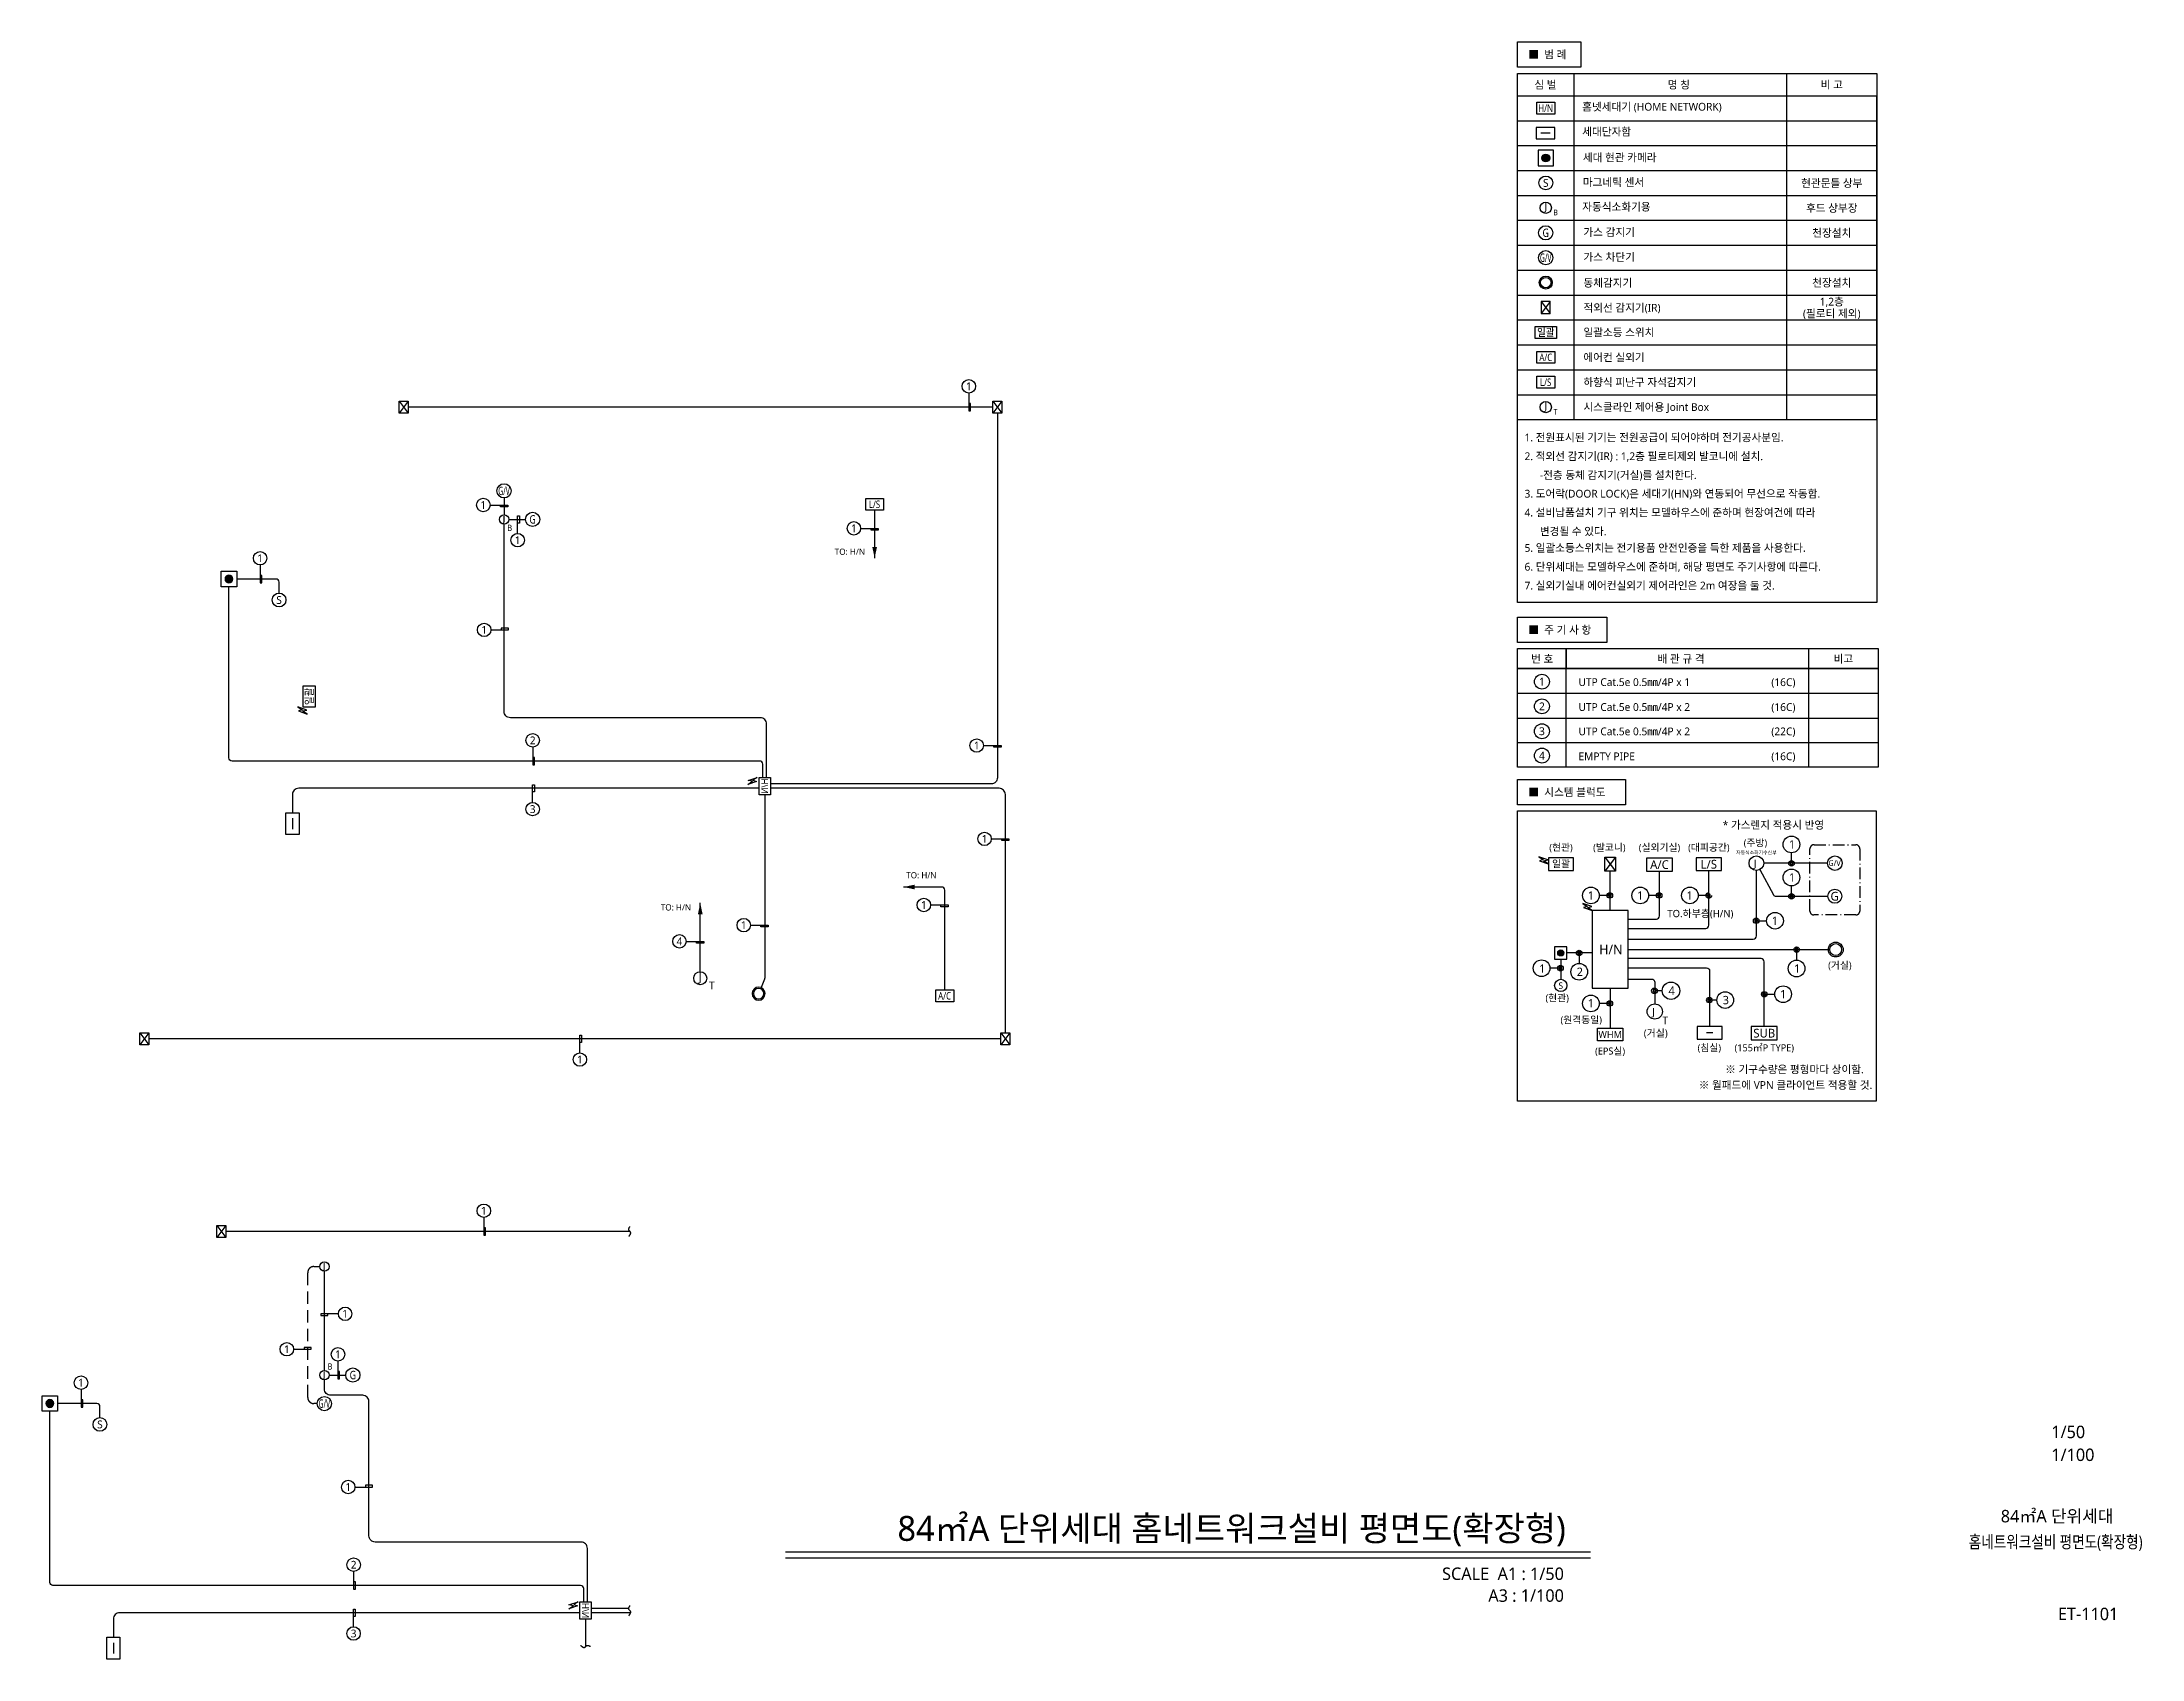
# Model space of a CAD drawing. Header units: millimetres. Extents: x 8480 to 294185, y -114350 to -87474.
# Drawn here: x 8480 to 42185, y -114243 to -88283 of the extents above; entities that cross this region are included whole.
import ezdxf
from ezdxf.enums import TextEntityAlignment as Align

# ---------------------------------------------------------------- set-up
doc = ezdxf.new("R2010")
doc.units = ezdxf.units.MM
doc.header["$LTSCALE"] = 50
doc.linetypes.add('DD6', pattern=[6, 3.75, -1, 0.25, -1])
doc.linetypes.add('H', pattern=[6, 4, -2])
for name, color, linetype in [('e-con', 1, 'Continuous'), ('E-SYM', 2, 'Continuous'), ('E-TEXT', 7, 'Continuous'), ('e-wire', 4, 'Continuous'), ('e-wire3s', 4, 'H'), ('E_SYM', 2, 'Continuous'), ('EZ-HN-TEXT', 2, 'Continuous'), ('HN', 1, 'Continuous'), ('J', 3, 'Continuous'), ('NOTE', 7, 'Continuous'), ('R', 6, 'Continuous'), ('SYM', 3, 'Continuous'), ('TEX', 3, 'Continuous'), ('TEXT', 2, 'Continuous'), ('title', 2, 'Continuous'), ('전열-E-SYM', 2, 'Continuous'), ('지시선', 1, 'Continuous'), ('천정', 4, 'Continuous'), ('통신단자함', 2, 'Continuous')]:
    doc.layers.add(name, color=color, linetype=linetype)
doc.styles.add('mg', font='malgun.ttf')

msp = doc.modelspace()

# ---------------------------------------------------------------- texts
at = {"layer": 'E-TEXT', "style": 'mg'}
msp.add_text('T', height=125, dxfattribs=at).set_placement((19185, -103492))
at = {"layer": 'TEX', "style": 'mg'}
for s, p in [('1', (23356, -93810)), ('1', (15563, -95716)), ('1', (21511, -96091)), ('1', (16114, -96280)), ('1', (11981, -96571)), ('1', (15577, -97721)), ('2', (16356, -99494)), ('1', (23482, -99578, 2)), ('3', (16355, -100598)), ('1', (23608, -101076, 0)), ('1', (22633, -102137, 0)), ('1', (19743, -102461)), ('4', (18711, -102721)), ('1', (17113, -104619)), ('1', (15571, -107046)), ('1', (13345, -108701)), ('1', (12410, -109270)), ('1', (13230, -109351)), ('1', (9106, -109807)), ('1', (13395, -111482)), ('2', (13482, -112729)), ('3', (13481, -113833))]:
    msp.add_text(s, height=125, dxfattribs=at).set_placement(p, align=Align.MIDDLE)
at = {"layer": 'TEX', "color": 3, "style": 'mg', "width": 0.9}
for p in [(15987, -96083), (13102, -109547)]:
    msp.add_text('B', height=100, dxfattribs=at).set_placement(p, align=Align.MIDDLE)
at = {"layer": 'TEXT', "linetype": 'Continuous', "style": 'mg'}
for p in [(21447, -96466), (22594, -101660, 0), (18655, -102176)]:
    msp.add_text('TO: H/N', height=100, dxfattribs=at).set_placement(p, align=Align.MIDDLE)
at = {"layer": 'TEXT', "color": 2, "style": 'mg'}
msp.add_text('84㎡A 단위세대 홈네트워크설비 평면도(확장형)', height=400, dxfattribs=at).set_placement((32937, -112346), align=Align.RIGHT)
for s, p in [('SCALE  A1 : 1/50', (32907, -112874)), ('A3 : 1/100', (32907, -113224))]:
    msp.add_text(s, height=200, dxfattribs=at).set_placement(p, align=Align.MIDDLE_RIGHT)
at = {"layer": 'title', "color": 2, "style": 'mg'}
for s, p in [('1/50', (40729, -110597)), ('1/100', (40729, -110964))]:
    msp.add_text(s, height=200, dxfattribs=at).set_placement(p, align=Align.MIDDLE_LEFT)
msp.add_text('84㎡A 단위세대 ', height=200, dxfattribs=at).set_placement((40857, -111949), align=Align.MIDDLE_CENTER)
at = {"layer": 'title', "color": 2, "style": 'mg', "width": 0.8}
msp.add_text('홈네트워크설비 평면도(확장형)', height=200, dxfattribs=at).set_placement((40799, -112362), align=Align.MIDDLE_CENTER)
at = {"layer": 'title', "style": 'mg'}
msp.add_text('ET-1101', height=200, dxfattribs=at).set_placement((41321, -113519), align=Align.MIDDLE_CENTER)

# ---------------------------------------------------------------- blocks, each defined once
blk = doc.blocks.new('A$C49EC5F35')
at = {"layer": 'SYM', "color": 1, "elevation": 0}
blk.add_lwpolyline([(144, 192), (0, 192), (0, 0), (144, 0)], close=True, dxfattribs=at)
at = {"layer": 'SYM', "color": 1}
for points in [[(0, 192), (144, 0)], [(144, 192), (0, 0)]]:
    blk.add_lwpolyline(points, dxfattribs=at)
blk = doc.blocks.new('A$Cccbf2acf')
at = {"layer": 'SYM', "color": 4, "ltscale": 3}
blk.add_blockref('A$C49EC5F35', (-144, -192), dxfattribs=at)
blk = doc.blocks.new('100-57')
at = {"layer": 'E-SYM', "linetype": 'Continuous'}
blk.add_line((-125, 150), (125, 150), dxfattribs=at)
at = {"layer": 'E-SYM'}
blk.add_lwpolyline([(-250, 0), (250, 0), (250, 300), (-250, 300)], close=True, dxfattribs=at)
blk = doc.blocks.new('홈넷세대기 블럭')
at = {"layer": 'E-SYM'}
blk.add_lwpolyline([(80518, 189974), (80868, 189974), (80868, 190201), (80518, 190201)], close=True, dxfattribs=at)
at = {"layer": 'E-SYM', "color": 1, "style": 'mg', "width": 0.9}
blk.add_text('H/N', height=140, dxfattribs=at).set_placement((80693, 190088), align=Align.MIDDLE_CENTER)
blk = doc.blocks.new('100-89')
at = {"layer": 'E-SYM', "linetype": 'Continuous'}
blk.add_circle((0, 0), 150, dxfattribs=at)
at = {"layer": 'e-con', "linetype": 'Continuous', "style": 'mg'}
blk.add_text('J', height=200, dxfattribs=at).set_placement((0, 0), align=Align.MIDDLE)
blk = doc.blocks.new('EFCL')
at = {"layer": 'SYM'}
h = blk.add_hatch(color=6, dxfattribs=at)
edge = h.paths.add_edge_path()
edge.add_arc((0, 0), 150, 0, 360)
at = {"layer": 'SYM', "color": 6}
blk.add_lwpolyline([(-300, -300), (300, -300), (300, 300), (-300, 300)], close=True, dxfattribs=at)
blk.add_circle((0, 0), 150, dxfattribs=at)
blk.add_circle((0, 0), 150, dxfattribs=at)
blk = doc.blocks.new('A$C6a344dfd')
at = {"layer": 'SYM', "color": 3}
blk.add_circle((0, 111), 111, dxfattribs=at)
at = {"layer": 'SYM', "color": 3, "style": 'mg'}
blk.add_text('S', height=125, dxfattribs=at).set_placement((0, 111), align=Align.MIDDLE)
blk = doc.blocks.new('A$C6D592EF3')
at = {"layer": 'SYM', "color": 2}
for radius in [105, 84]:
    blk.add_circle((133, 160, 0), radius, dxfattribs=at)
blk = doc.blocks.new('A$C4bec3cc4')
at = {"layer": 'SYM', "color": 4, "ltscale": 3}
blk.add_blockref('A$C6D592EF3', (-238, -160, 0), dxfattribs=at)
blk = doc.blocks.new('에어컨 실외기')
at = {"layer": 'SYM', "color": 2, "elevation": 0}
blk.add_lwpolyline([(-332052, 105245), (-331764, 105245), (-331764, 105055), (-332052, 105055)], close=True, dxfattribs=at)
at = {"layer": 'SYM', "color": 1, "style": 'mg', "width": 0.8}
blk.add_text('A/C', height=120.2, dxfattribs=at).set_placement((-331910, 105150), align=Align.MIDDLE_CENTER)
blk = doc.blocks.new('가스 차단기')
at = {"layer": 'SYM', "color": 2}
blk.add_circle((-336271, 111509, 0), 114, dxfattribs=at)
at = {"layer": 'TEX', "color": 1, "style": 'mg', "width": 0.5}
blk.add_text('G/V', height=135, dxfattribs=at).set_placement((-336271, 111509, 0), align=Align.MIDDLE)
blk = doc.blocks.new('가스 감지기')
at = {"layer": 'SYM', "color": 2}
blk.add_circle((-336271, 111089, 0), 114, dxfattribs=at)
at = {"layer": 'TEX', "color": 1, "style": 'mg', "width": 0.8}
blk.add_text('G', height=135, dxfattribs=at).set_placement((-336271, 111089, 0), align=Align.MIDDLE)
blk = doc.blocks.new('50J')
at = {"layer": 'J'}
blk.add_circle((0, 75), 75, dxfattribs=at)
at = {"layer": 'J', "style": 'mg', "width": 1.5}
blk.add_text('J', height=97.5, dxfattribs=at).set_placement((-2, 32), align=Align.CENTER)
blk = doc.blocks.new('50AR')
at = {"layer": '천정', "linetype": 'Continuous'}
blk.add_lwpolyline([(0, 0, 75, 0, 0), (180, 0, 0, 0, 0)], format="xyseb", dxfattribs=at)
blk = doc.blocks.new('A$C5b1b9f38')
at = {"layer": '천정', "linetype": 'Continuous', "xscale": -1}
blk.add_blockref('50AR', (180, 0), dxfattribs=at)
blk = doc.blocks.new('하향식 피난구 자석감지기')
at = {"layer": 'SYM', "color": 2, "elevation": 0}
blk.add_lwpolyline([(-331372, 105245), (-331084, 105245), (-331084, 105055), (-331372, 105055)], close=True, dxfattribs=at)
at = {"layer": 'SYM', "color": 1, "style": 'mg', "width": 0.8}
blk.add_text('L/S', height=120.2, dxfattribs=at).set_placement((-331230, 105150), align=Align.MIDDLE_CENTER)
blk = doc.blocks.new('F19')
at = {"layer": 'E_SYM', "elevation": 0}
blk.add_lwpolyline([(-2.14, 1.19), (2.14, 1.19), (2.14, -1.19), (-2.14, -1.19)], close=True, dxfattribs=at)
at = {"layer": 'TEX', "color": 1, "style": 'mg', "width": 0.9}
blk.add_text('일괄', height=1.5, dxfattribs=at).set_placement((0, 0), align=Align.MIDDLE_CENTER)
blk = doc.blocks.new('HN')
at = {"layer": 'E_SYM'}
blk.add_lwpolyline([(52707, -39358), (52996, -39358), (52996, -39549), (52707, -39549)], close=True, dxfattribs=at)
at = {"layer": 'TEXT', "color": 1, "style": 'mg', "width": 0.8}
blk.add_text('H/N', height=120.2, dxfattribs=at).set_placement((52850, -39454, 0), align=Align.MIDDLE_CENTER)
blk = doc.blocks.new('NOTE-1')
at = {"layer": 'NOTE', "color": 1}
for p, q in [((409294, -123120), (409294, -117561)), ((409294, -117561), (415065, -117561)), ((410205, -123120), (410205, -117561)), ((413615, -117561), (413615, -123120)), ((415065, -117561), (415065, -123120)), ((409294, -117921), (415065, -117921)), ((415065, -123120), (415065, -117921)), ((409294, -118321), (415065, -118321)), ((409294, -118720), (415065, -118720)), ((409294, -119120), (415065, -119120)), ((409294, -119520), (415065, -119520)), ((409294, -119920), (415065, -119920)), ((409294, -120320), (415065, -120320)), ((409294, -120720), (415065, -120720)), ((409294, -121120), (415065, -121120)), ((409294, -121520), (415065, -121520)), ((409294, -121920), (415065, -121920)), ((409294, -121920), (415065, -121920)), ((409294, -122320), (415065, -122320)), ((409294, -122720), (415065, -122720)), ((410075, -126797), (410075, -127117)), ((410075, -127117), (410075, -126797)), ((413967, -126797), (413967, -127117)), ((409294, -127117), (415085, -127117)), ((409294, -128699), (409294, -127117)), ((410075, -128699), (410075, -127117)), ((413967, -127117), (413967, -128699)), ((415085, -127117), (415085, -128699)), ((415085, -127517), (409294, -127517)), ((415085, -127917), (409294, -127917)), ((415085, -128308), (409294, -128308)), ((415085, -128699), (409294, -128699))]:
    blk.add_line(p, q, dxfattribs=at)
for points in [[(409294, -117057), (410311, -117057), (410311, -117461), (409294, -117461)], [(409294, -123120), (415065, -123120), (415065, -126054), (409294, -126054)], [(409294, -126294), (410731, -126294), (410731, -126697), (409294, -126697)], [(409294, -126797), (415085, -126797), (415085, -127117), (409294, -127117)]]:
    blk.add_lwpolyline(points, close=True, dxfattribs=at)
for centre in [(409688, -127327), (409688, -127723), (409688, -128123), (409688, -128514)]:
    blk.add_circle(centre, 120, dxfattribs=at)
at = {"layer": 'SYM', "color": 2, "linetype": 'Continuous', "xscale": 0.5992808219178083, "yscale": 0.5992808219178083, "zscale": 0.5992808219178083, "rotation": 180}
blk.add_blockref('100-57', (409744, -118431), dxfattribs=at)
at = {"layer": 'SYM', "color": 2, "xscale": 0.4166697985492647, "yscale": 0.4166697985492647, "zscale": 0.4166697985492647, "rotation": 270}
blk.add_blockref('EFCL', (409750, -118920), dxfattribs=at)
at = {"layer": 'SYM', "color": 3}
for name, p in [('A$C6a344dfd', (409750, -119431)), ('가스 감지기', (746020, -231210, 0)), ('가스 차단기', (746020, -232030, 0))]:
    blk.add_blockref(name, p, dxfattribs=at)
at = {"layer": 'SYM', "color": 2}
for name, p, xscale, yscale, zscale in [('100-89', (409750, -119720), 0.6, 0.6, 0.6), ('F19', (409750, -121720), 80.1068090787717, 80.1068090787717, 80.1068090787717), ('100-89', (409750, -122920), 0.6, 0.6, 0.6)]:
    blk.add_blockref(name, p, dxfattribs=dict(at, xscale=xscale, yscale=yscale, zscale=zscale))
at = {"layer": 'SYM', "color": 4}
for name, p in [('A$C4bec3cc4', (409855, -120920)), ('A$Cccbf2acf', (409822, -121224)), ('에어컨 실외기', (741660, -227270))]:
    blk.add_blockref(name, p, dxfattribs=at)
at = {"layer": 'SYM', "color": 4, "transparency": 33554687}
blk.add_blockref('하향식 피난구 자석감지기', (740978, -227670, 0), dxfattribs=at)
at = {"layer": '전열-E-SYM'}
blk.add_blockref('HN', (356898, -78667), dxfattribs=at)
at = {"layer": 'TEX', "style": 'mg'}
for s, p in [('■  범 례', (409470, -117259)), ('■  주 기 사 항', (409470, -126496))]:
    blk.add_text(s, height=125, dxfattribs=at).set_placement(p, align=Align.MIDDLE_LEFT)
for s, height, p in [('심 벌', 125, (409744, -117741)), ('명 칭', 125, (411885, -117741)), ('비 고', 125, (414340, -117741)), ('현관문틀 상부', 125, (414340, -119320)), ('후드 상부장', 125, (414340, -119720)), ('B', 90, (409906, -119794)), ('천장설치', 125, (414340, -120120)), ('천장설치', 125, (414340, -120920)), ('(필로티 제외)', 125, (414340, -121421)), ('1,2층', 125, (414340, -121228)), ('T', 90, (409906, -122994)), ('배 관 규 격', 125, (411921, -126957)), ('비고', 125, (414526, -126957)), ('1', 125, (409688, -127327)), ('2', 125, (409688, -127723)), ('3', 125, (409688, -128123)), ('4', 125, (409688, -128514))]:
    blk.add_text(s, height=height, dxfattribs=at).set_placement(p, align=Align.MIDDLE)
for s, p in [('홈넷세대기 (HOME NETWORK)', (410335, -118160)), ('세대단자함', (410335, -118560)), ('세대 현관 카메라', (410345, -118974)), ('마그네틱 센서', (410345, -119372)), ('자동식소화기용', (410335, -119766)), ('가스 감지기 ', (410354, -120173)), ('가스 차단기', (410354, -120573)), ('동체감지기', (410354, -120987)), ('적외선 감지기(IR)', (410354, -121387)), ('일괄소등 스위치', (410354, -121781)), ('에어컨 실외기', (410354, -122183)), ('하향식 피난구 자석감지기', (410354, -122583)), ('시스클라인 제어용 Joint Box', (410354, -122981)), ('1. 전원표시된 기기는 전원공급이 되어야하며 전기공사분임.', (409409, -123469)), ('2. 적외선 감지기(IR) : 1,2층 필로티제외 발코니에 설치.', (409409, -123771)), ('-전층 동체 감지기(거실)를 설치한다.', (409655, -124073)), ('3. 도어락(DOOR LOCK)은 세대기(HN)와 연동되어 무선으로 작동함.', (409409, -124372)), ('4. 설비납품설치 기구 위치는 모델하우스에 준하며 현장여건에 따라', (409409, -124674)), ('변경될 수 있다.', (409655, -124976)), ('5. 일괄소등스위치는 전기용품 안전인증을 득한 제품을 사용한다.', (409409, -125242)), ('7. 실외기실내 에어컨실외기 제어라인은 2m 여장을 둘 것.', (409409, -125847)), ('6. 단위세대는 모델하우스에 준하며, 해당 평면도 주기사항에 따른다.', (409409, -125545)), ('번 호', (409515, -127025)), ('UTP Cat.5e 0.5㎜/4P x 1', (410275, -127397)), ('(16C) ', (413370, -127398)), ('UTP Cat.5e 0.5㎜/4P x 2', (410275, -127797)), ('(16C) ', (413370, -127798)), ('UTP Cat.5e 0.5㎜/4P x 2', (410275, -128188)), ('(22C) ', (413370, -128188)), ('EMPTY PIPE', (410275, -128588)), ('(16C) ', (413370, -128588))]:
    blk.add_text(s, height=125, dxfattribs=at).set_placement(p)
blk = doc.blocks.new('NOTE-2')
at = {"layer": 'SYM'}
h = blk.add_hatch(color=6, dxfattribs=at)
edge = h.paths.add_edge_path()
edge.add_arc((409991, -131383), 49.6, 0, 360)
at = {"color": 1}
for p, q in [((413693, -129945), (413693, -129776)), ((413693, -130476), (413693, -130307)), ((410778, -130461), (410609, -130461)), ((411570, -130461), (411401, -130461)), ((413126, -130867), (413294, -130867)), ((410286, -131385), (410286, -131553)), ((413776, -131332), (413776, -131500)), ((409986, -131629), (409818, -131629)), ((411620, -131991), (411494, -131991)), ((413256, -132047), (413425, -132047)), ((410778, -132195), (410609, -132195)), ((412496, -132141), (412375, -132141))]:
    blk.add_line(p, q, dxfattribs=at)
at = {"color": 1, "transparency": 33554687}
blk.add_line((412367, -130460), (412198, -130460), dxfattribs=at)
blk.add_circle((412367, -130460), 44.3, dxfattribs=at)
at = {"color": 1}
for centre, radius, start, end in [((413693, -129945), 22.1, 0, 180), ((413693, -129945), 22.1, 180, 0), ((410778, -130461), 22.1, 90, 270), ((410778, -130461), 22.1, 270, 90), ((411570, -130461), 22.1, 90, 270), ((411570, -130461), 22.1, 270, 90), ((413693, -130476), 22.1, 0, 180), ((413693, -130476), 22.1, 180, 0), ((413126, -130867), 22.1, 90, 270), ((413126, -130867), 22.1, 270, 90), ((410286, -131385), 22.1, 0, 180), ((410286, -131385), 22.1, 180, 0), ((413776, -131332), 22.1, 0, 180), ((413776, -131332), 22.1, 180, 0), ((409986, -131629), 22.1, 90, 270), ((409986, -131629), 22.1, 270, 90), ((411494, -131991), 23.1, 90, 270), ((411494, -131991), 23.1, 270, 90), ((412375, -132141), 22.1, 90, 270), ((412375, -132141), 22.1, 270, 90), ((413256, -132047), 22.1, 90, 270), ((413256, -132047), 22.1, 270, 90), ((410778, -132195), 22.1, 90, 270), ((410778, -132195), 22.1, 270, 90)]:
    blk.add_arc(centre, radius, start, end, dxfattribs=at)
at = {"color": 1, "transparency": 33554687}
for start, end in [(90, 270), (270, 90)]:
    blk.add_arc((412367, -130460), 22.1, start, end, dxfattribs=at)
at = {"layer": 'e-wire'}
blk.add_lwpolyline([(413256, -132567), (413256, -131526, 0.414214), (413206, -131476), (411073, -131476)], format="xyb", dxfattribs=at)
at = {"layer": 'EZ-HN-TEXT', "color": 1}
for points in [[(409649, -129905), (409787, -129954), (409714, -129903), (409784, -129890), (409639, -129839), (409708, -129886)], [(410354, -130654), (410493, -130703), (410419, -130653), (410489, -130640), (410344, -130589), (410413, -130636)]]:
    blk.add_lwpolyline(points, close=True, dxfattribs=at)
at = {"layer": 'HN', "color": 1}
for centre, radius in [((413693, -129642), 134), ((413693, -130173), 134), ((413693, -129945), 44.3), ((410475, -130461), 134), ((410778, -130461), 44.3), ((411267, -130461), 134), ((411570, -130461), 44.3), ((412064, -130460), 134), ((413693, -130476), 44.3), ((413429, -130867), 134), ((413126, -130867), 44.3), ((410286, -131385), 44.3), ((413776, -131332), 44.3), ((409683, -131629), 134), ((409986, -131629), 44.3), ((410286, -131687), 134), ((413776, -131634), 134), ((410475, -132195), 134), ((411494, -131991), 46.1), ((411760, -131991), 140), ((412375, -132141), 44.3), ((412630, -132141), 134), ((413256, -132047), 44.3), ((413559, -132047), 134), ((410778, -132195), 44.3)]:
    blk.add_circle(centre, radius, dxfattribs=at)
at = {"layer": 'NOTE', "color": 1}
for points in [[(409294, -128601), (411031, -128601), (411031, -129005), (409294, -129005)], [(409294, -129105), (415050, -129105), (415050, -133765), (409294, -133765)]]:
    blk.add_lwpolyline(points, close=True, dxfattribs=at)
at = {"layer": 'NOTE'}
blk.add_lwpolyline([(414226, -129319, 0, 0, 0), (414390, -129319, 0, 0, 0), (414390, -129503, 57.5, 0, 0), (414390, -129647, 0, 0, 0)], format="xyseb", dxfattribs=at)
at = {"layer": 'NOTE', "linetype": 'DD6'}
blk.add_lwpolyline([(414056, -129647), (414724, -129647, -0.414214), (414791, -129714), (414791, -130711, -0.414214), (414728, -130773), (414051, -130773, -0.414214), (413989, -130711), (413989, -129714, -0.414214)], format="xyb", close=True, dxfattribs=at)
at = {"layer": 'SYM', "color": 2}
for p, q in [((410196, -129859), (409793, -129859)), ((409793, -129859), (409793, -130061)), ((409793, -130061), (410196, -130061)), ((410196, -130061), (410196, -129859)), ((411785, -129861), (411365, -129861)), ((411365, -129861), (411365, -130071)), ((411365, -130071), (411785, -130071)), ((411785, -130071), (411785, -129861)), ((412568, -129859), (412165, -129859)), ((412165, -129859), (412165, -130061)), ((412165, -130061), (412568, -130061)), ((412568, -130061), (412568, -129859)), ((411073, -130703), (410493, -130703)), ((410493, -130703), (410493, -131950)), ((411073, -131950), (411073, -130703)), ((410493, -131950), (411073, -131950)), ((410581, -132794), (410581, -132593)), ((410581, -132593), (410984, -132593)), ((410984, -132794), (410581, -132794)), ((410984, -132593), (410984, -132794)), ((412429, -132668), (412328, -132668)), ((413466, -132567), (413046, -132567)), ((413046, -132567), (413046, -132777)), ((413046, -132777), (413466, -132777)), ((413466, -132777), (413466, -132567))]:
    blk.add_line(p, q, dxfattribs=at)
at = {"layer": 'SYM', "color": 1}
for p, q in [((410699, -129848), (410867, -129848)), ((410699, -130071), (410699, -129848)), ((410867, -129848), (410699, -130071)), ((410699, -129848), (410867, -130071)), ((410867, -130071), (410699, -130071)), ((410867, -129848), (410867, -130071))]:
    blk.add_line(p, q, dxfattribs=at)
at = {"layer": 'SYM', "color": 6}
for p, q in [((410090, -131284), (409892, -131284)), ((409892, -131284), (409892, -131482)), ((410090, -131482), (410090, -131284)), ((409892, -131482), (410090, -131482))]:
    blk.add_line(p, q, dxfattribs=at)
at = {"layer": 'SYM', "color": 2}
blk.add_lwpolyline([(412580, -132769), (412580, -132567), (412177, -132567), (412177, -132769)], close=True, dxfattribs=at)
at = {"layer": 'SYM', "color": 3}
for centre, radius in [((413130, -129943), 117), ((409991, -131906), 99.1), ((411499, -132325), 122)]:
    blk.add_circle(centre, radius, dxfattribs=at)
at = {"layer": 'SYM', "color": 2}
for centre, radius in [((414390, -129943), 117), ((414390, -130474), 112), ((414404, -131330), 119), ((414404, -131330), 94.8)]:
    blk.add_circle(centre, radius, dxfattribs=at)
at = {"layer": 'SYM', "color": 6}
blk.add_circle((409991, -131383), 49.6, dxfattribs=at)
blk.add_circle((409991, -131383), 49.6, dxfattribs=at)
at = {"layer": '천정'}
for p, q in [((414273, -129943), (413248, -129943)), ((410493, -131383), (410090, -131383)), ((409991, -131482), (409991, -131807)), ((410783, -131950), (410783, -132593))]:
    blk.add_line(p, q, dxfattribs=at)
for points in [[(410783, -130703), (410783, -130071)], [(411073, -131330), (414285, -131330)]]:
    blk.add_lwpolyline(points, dxfattribs=at)
for points in [[(411073, -131162), (413080, -131162, 0.414214), (413130, -131112), (413130, -130061)], [(411073, -130840), (411525, -130840, 0.414214), (411575, -130790), (411575, -130071)], [(413186, -130046), (413403, -130449, 0.275723), (413446, -130474), (414278, -130474)], [(411073, -131623), (412331, -131623, -0.414214), (412379, -131671), (412379, -132567)], [(411073, -131804), (411449, -131804, -0.414214), (411499, -131854), (411499, -132203)]]:
    blk.add_lwpolyline(points, format="xyb", dxfattribs=at)
at = {"layer": '천정', "transparency": 33554687}
blk.add_lwpolyline([(411073, -130991), (412317, -130991, 0.414214), (412367, -130941), (412367, -130061)], format="xyb", dxfattribs=at)
at = {"layer": 'SYM', "color": 3, "style": 'mg'}
for s, height, p in [('J', 117, (413091, -130004)), ('S', 104, (409953, -131961)), ('J', 122, (411458, -132388))]:
    blk.add_text(s, height=height, dxfattribs=at).set_placement(p)
at = {"layer": 'TEX', "style": 'mg'}
blk.add_text('■  시스템 블럭도', height=125, dxfattribs=at).set_placement((409470, -128803), align=Align.MIDDLE_LEFT)
blk.add_text('* 가스렌지 적용시 반영', height=125, dxfattribs=at).set_placement((414218, -129392), align=Align.RIGHT)
for s, height, p in [('(현관)', 112, (409994, -129746)), ('(발코니)', 112, (410770, -129746)), ('(실외기실)', 112, (411575, -129746)), ('(거실)', 112, (414470, -131638)), ('(현관)', 112, (409933, -132163)), ('(거실)', 116.7, (411515, -132729)), ('(EPS실)', 112, (410782, -133015)), ('(침실)', 112, (412375, -132962)), ('(155㎡P TYPE)', 112, (413257, -132963))]:
    blk.add_text(s, height=height, dxfattribs=at).set_placement(p, align=Align.CENTER)
at = {"layer": 'TEX', "transparency": 33554687, "style": 'mg'}
for s, height, p in [('(대피공간)', 112, (412367, -129746)), ('TO.하부층(H/N)', 116.67, (412231, -130810))]:
    blk.add_text(s, height=height, dxfattribs=at).set_placement(p, align=Align.CENTER)
at = {"layer": 'TEX', "style": 'mg'}
for s, height, p in [('자동식소화기수신부', 56, (413130, -129772)), ('(주방)', 112, (413115, -129616))]:
    blk.add_text(s, height=height, dxfattribs=at).set_placement(p, align=Align.MIDDLE_CENTER)
for s, height, p in [('1', 134, (413703, -129642)), ('1', 134, (410475, -130461)), ('1', 134, (411267, -130461)), ('1', 134, (413703, -130173)), ('1', 134, (413429, -130867)), ('1', 134, (409693, -131636)), ('2', 134, (410296, -131687)), ('1', 134, (413785, -131634)), ('4', 140, (411770, -131991)), ('3', 134, (412640, -132141)), ('1', 134, (413559, -132047)), ('(원격동일)', 112, (410319, -132461)), ('1', 134, (410475, -132192))]:
    blk.add_text(s, height=height, dxfattribs=at).set_placement(p, align=Align.MIDDLE)
at = {"layer": 'TEX', "color": 1, "style": 'mg'}
for s, height, p in [('일괄', 112, (409995, -129952)), ('A/C', 140, (411575, -129966)), ('L/S', 140, (412367, -129960)), ('H/N', 153.2, (410795, -131328)), ('SUB', 140, (413256, -132672))]:
    blk.add_text(s, height=height, dxfattribs=at).set_placement(p, align=Align.MIDDLE_CENTER)
blk.add_text('G/V', height=89.6, dxfattribs=at).set_placement((414385, -129986), align=Align.CENTER)
at = {"layer": 'TEX', "transparency": 33554687, "style": 'mg'}
blk.add_text('1', height=134, dxfattribs=at).set_placement((412059, -130461), align=Align.MIDDLE)
at = {"layer": 'TEX', "color": 1, "style": 'mg'}
for s, height, p in [('G', 140, (414385, -130474)), ('WHM', 112, (410783, -132694))]:
    blk.add_text(s, height=height, dxfattribs=at).set_placement(p, align=Align.MIDDLE)
blk.add_text('T', height=122, dxfattribs=at).set_placement((411623, -132528))
at = {"layer": 'TEX', "color": 2, "style": 'mg'}
blk.add_text('※ 월패드에 VPN 클라이언트 적용할 것.', height=125, dxfattribs=at).set_placement((414990, -133567), align=Align.RIGHT)
blk.add_text('※ 기구수량은 평형마다 상이함.', height=125, dxfattribs=at).set_placement((413741, -133254), align=Align.MIDDLE_CENTER)

# ---------------------------------------------------------------- linework, layer by layer
at = {"layer": 'e-wire'}
for p, q in [((21844, -95799), (21844, -96570)), ((13012, -109609), (13012, -108017))]:
    msp.add_line(p, q, dxfattribs=at)
for points in [[(23743, -94144), (14355, -94144)], [(15897, -95603), (15897, -95872)], [(15972, -95947), (16240, -95947)], [(19045, -103208), (19045, -102105)], [(23870, -104286), (10195, -104286)], [(17918, -107379), (11430, -107379)], [(13087, -109684), (13355, -109684)], [(17204, -113604), (17204, -114045)]]:
    msp.add_lwpolyline(points, dxfattribs=at)
at = {"layer": 'e-wire', "elevation": 0}
for points in [[(23815, -94240), (23815, -100094, -0.414214), (23715, -100194), (20170, -100194)], [(23942, -104190), (23942, -100364, 0.414214), (23842, -100264), (20170, -100264)], [(22969, -103499), (22969, -101899, 0.414214), (22919, -101849), (22306, -101849)]]:
    msp.add_lwpolyline(points, format="xyb", dxfattribs=at)
at = {"layer": 'e-wire'}
for points in [[(20109, -100090), (20109, -99231, 0.414214), (20009, -99131), (15997, -99131, -0.414214), (15897, -99031), (15897, -96022)], [(20049, -100090), (20049, -99877, 0.414214), (19999, -99827), (11530, -99827, -0.414214), (11480, -99777), (11480, -97030)], [(12285, -97130), (12285, -96955, 0.414214), (12235, -96905), (11605, -96905)], [(19988, -100264), (12600, -100264, 0.414214), (12500, -100364), (12500, -100657)], [(20079, -100369), (20079, -103310, -0.09543), (20075, -103328), (20021, -103464)], [(17234, -113325), (17234, -112466, 0.414214), (17134, -112366), (13828, -112366, -0.414214), (13728, -112266), (13728, -110109, 0.414214), (13628, -110009), (13112, -110009, -0.414214), (13012, -109909), (13012, -109759)], [(9410, -110365), (9410, -110190, 0.414214), (9360, -110140), (8730, -110140)], [(17174, -113325), (17174, -113112, 0.414214), (17124, -113062), (8655, -113062, -0.414214), (8605, -113012), (8605, -110265)], [(17114, -113500), (9725, -113500, 0.414214), (9625, -113600), (9625, -113893)]]:
    msp.add_lwpolyline(points, format="xyb", dxfattribs=at)
at = {"layer": 'e-wire', "elevation": 0}
for points in [[(17897, -113430), (17295, -113430)], [(17929, -113500), (17295, -113500)]]:
    msp.add_lwpolyline(points, dxfattribs=at)
at = {"layer": 'e-wire3s'}
msp.add_lwpolyline([(12898, -110142), (12844, -110142, -0.414214), (12744, -110042), (12744, -108042, -0.414214), (12844, -107942), (12937, -107942)], format="xyb", dxfattribs=at)
for points in [[(17898, -107459), (17927, -107391), (17900, -107357), (17917, -107298)], [(17898, -113547, 0), (17927, -113479, 0), (17900, -113445, 0), (17917, -113386, 0)], [(17124, -114024), (17192, -114054), (17226, -114026), (17286, -114043)]]:
    msp.add_spline(points, degree=3, dxfattribs=at)
at = {"layer": 'EZ-HN-TEXT', "color": 1}
for points in [[(12596, -99023), (12735, -99072), (12662, -99021), (12732, -99009), (12587, -98957), (12655, -99004)], [(19948, -100154), (19809, -100203), (19883, -100152), (19812, -100139), (19958, -100088), (19889, -100135)], [(17073, -113389), (16935, -113438), (17008, -113387), (16938, -113375), (17083, -113323), (17014, -113370)]]:
    msp.add_lwpolyline(points, close=True, dxfattribs=at)
at = {"layer": 'R', "color": 3}
msp.add_line((20413, -112520), (33333, -112520), dxfattribs=at)
at = {"layer": 'R'}
msp.add_line((20413, -112620), (33333, -112620), dxfattribs=at)
at = {"layer": '지시선'}
for points in [[(23356, -93918), (23356, -94202), (23384, -94202), (23384, -94086), (23356, -94086)], [(15671, -95716), (15955, -95716), (15955, -95743), (15838, -95743), (15838, -95716)], [(16114, -96172), (16114, -95888), (16142, -95888), (16142, -96005), (16114, -96005)], [(21619, -96091), (21903, -96091), (21903, -96119), (21786, -96119), (21786, -96091)], [(11981, -96679), (11981, -96963), (12009, -96963), (12009, -96847), (11981, -96847)], [(15685, -97721), (15969, -97721), (15969, -97693), (15852, -97693), (15852, -97721)], [(16356, -99602), (16356, -99885), (16384, -99885), (16384, -99769), (16356, -99769)], [(16355, -100490), (16355, -100206), (16383, -100206), (16383, -100323), (16355, -100323)], [(19851, -102461), (20135, -102461), (20135, -102489), (20018, -102489), (20018, -102461)], [(18819, -102721), (19103, -102721), (19103, -102748), (18987, -102748), (18987, -102721)], [(17113, -104511), (17113, -104228), (17141, -104228), (17141, -104344), (17113, -104344)], [(15571, -107154), (15571, -107437), (15599, -107437), (15599, -107321), (15571, -107321)], [(13237, -108701), (12953, -108701), (12953, -108728), (13070, -108728), (13070, -108701)], [(12518, -109270), (12802, -109270), (12802, -109243), (12686, -109243), (12686, -109270)], [(13230, -109459), (13230, -109742), (13257, -109742), (13257, -109626), (13230, -109626)], [(9106, -109915), (9106, -110198), (9134, -110198), (9134, -110082), (9106, -110082)], [(13503, -111482), (13787, -111482), (13787, -111454), (13670, -111454), (13670, -111482)], [(13482, -112837), (13482, -113121), (13510, -113121), (13510, -113004), (13482, -113004)], [(13481, -113725), (13481, -113441), (13508, -113441), (13508, -113558), (13481, -113558)]]:
    msp.add_lwpolyline(points, dxfattribs=at)
for points, elevation in [([(23590, -99578), (23873, -99578), (23873, -99606), (23757, -99606), (23757, -99578)], 2), ([(23716, -101076), (24000, -101076), (24000, -101103), (23883, -101103), (23883, -101076)], 0), ([(22741, -102137), (23025, -102137), (23025, -102165), (22908, -102165), (22908, -102137)], 0)]:
    msp.add_lwpolyline(points, dxfattribs=dict(at, elevation=elevation))
for centre in [(23356, -93810), (15563, -95716), (21511, -96091), (16114, -96280), (11981, -96571), (15577, -97721), (16356, -99494), (23482, -99578, 2), (16355, -100598), (23608, -101076, 0), (22633, -102137, 0), (19743, -102461), (18711, -102721), (17113, -104619), (15571, -107046), (13345, -108701), (12410, -109270), (13230, -109351), (9106, -109807), (13395, -111482), (13482, -112729), (13481, -113833)]:
    msp.add_circle(centre, 108, dxfattribs=at)

# ---------------------------------------------------------------- block references
at = {"layer": 'E-SYM', "xscale": -0.7971938775510204, "yscale": 0.7971938775510204, "zscale": 0.7971938775510204, "rotation": 90}
for p in [(171616, -35902), (168741, -49137)]:
    msp.add_blockref('홈넷세대기 블럭', p, dxfattribs=at)
at = {"layer": 'E-SYM', "xscale": 0.700000000000684, "yscale": 0.700000000000684, "zscale": 0.700000000000684}
msp.add_blockref('100-89', (19045, -103313), dxfattribs=at)
at = {"layer": 'e-wire3s'}
for name, p in [('NOTE-1', (-377134, 28775)), ('NOTE-2', (-377134, 28477))]:
    msp.add_blockref(name, p, dxfattribs=at)
at = {"layer": 'SYM', "color": 4, "xscale": -1}
for name, p in [('A$Cccbf2acf', (14211, -94048)), ('A$Cccbf2acf', (23743, -94048)), ('A$C4bec3cc4', (19877, -103561)), ('A$Cccbf2acf', (10051, -104190)), ('A$Cccbf2acf', (23870, -104190)), ('A$Cccbf2acf', (11286, -107283))]:
    msp.add_blockref(name, p, dxfattribs=at)
at = {"layer": 'SYM', "color": 4, "linetype": 'Continuous'}
for name, p in [('가스 차단기', (352167, -206998, 0)), ('50J', (15897, -96022)), ('가스 감지기', (352625, -207036, 0)), ('A$C6a344dfd', (12285, -97352)), ('50J', (13012, -108017)), ('50J', (13012, -109759)), ('가스 감지기', (349740, -220773, 0)), ('가스 차단기', (349283, -221651, 0)), ('A$C6a344dfd', (9410, -110587))]:
    msp.add_blockref(name, p, dxfattribs=at)
at = {"layer": 'SYM', "color": 4}
for name, p in [('하향식 피난구 자석감지기', (353072, -200854, 0)), ('에어컨 실외기', (354877, -208745, 0))]:
    msp.add_blockref(name, p, dxfattribs=at)
at = {"layer": 'SYM', "color": 2, "xscale": -0.4166697985492647, "yscale": 0.4166697985492647, "zscale": 0.4166697985492647, "rotation": 90}
for p in [(11480, -96905), (8605, -110140)]:
    msp.add_blockref('EFCL', p, dxfattribs=at)
at = {"layer": 'SYM', "xscale": 80.1068090787717, "yscale": 80.1068090787717, "zscale": 80.1068090787717, "rotation": 90.00000000000001}
msp.add_blockref('F19', (12769, -98789, 0), dxfattribs=at)
at = {"layer": '천정', "linetype": 'H', "rotation": 89.99999999999997}
msp.add_blockref('A$C5b1b9f38', (21844, -96570), dxfattribs=at)
at = {"layer": '천정', "linetype": 'H', "xscale": -1}
for p, rotation in [((19045, -102105), 90), ((22306, -101849, 0), 180)]:
    msp.add_blockref('A$C5b1b9f38', p, dxfattribs=dict(at, rotation=rotation))
at = {"layer": '통신단자함', "xscale": -0.7, "yscale": 0.7, "zscale": 0.7, "rotation": 90}
for p in [(12605, -100832), (9730, -114068)]:
    msp.add_blockref('100-57', p, dxfattribs=at)

msp.set_redraw_order([(e.dxf.handle, doc.entitydb.next_handle()) for e in msp.query("TEXT MTEXT ATTDEF DIMENSION ARC_DIMENSION")])  # texts and dimensions are drawn at this point

doc.saveas('drawing.dxf')
